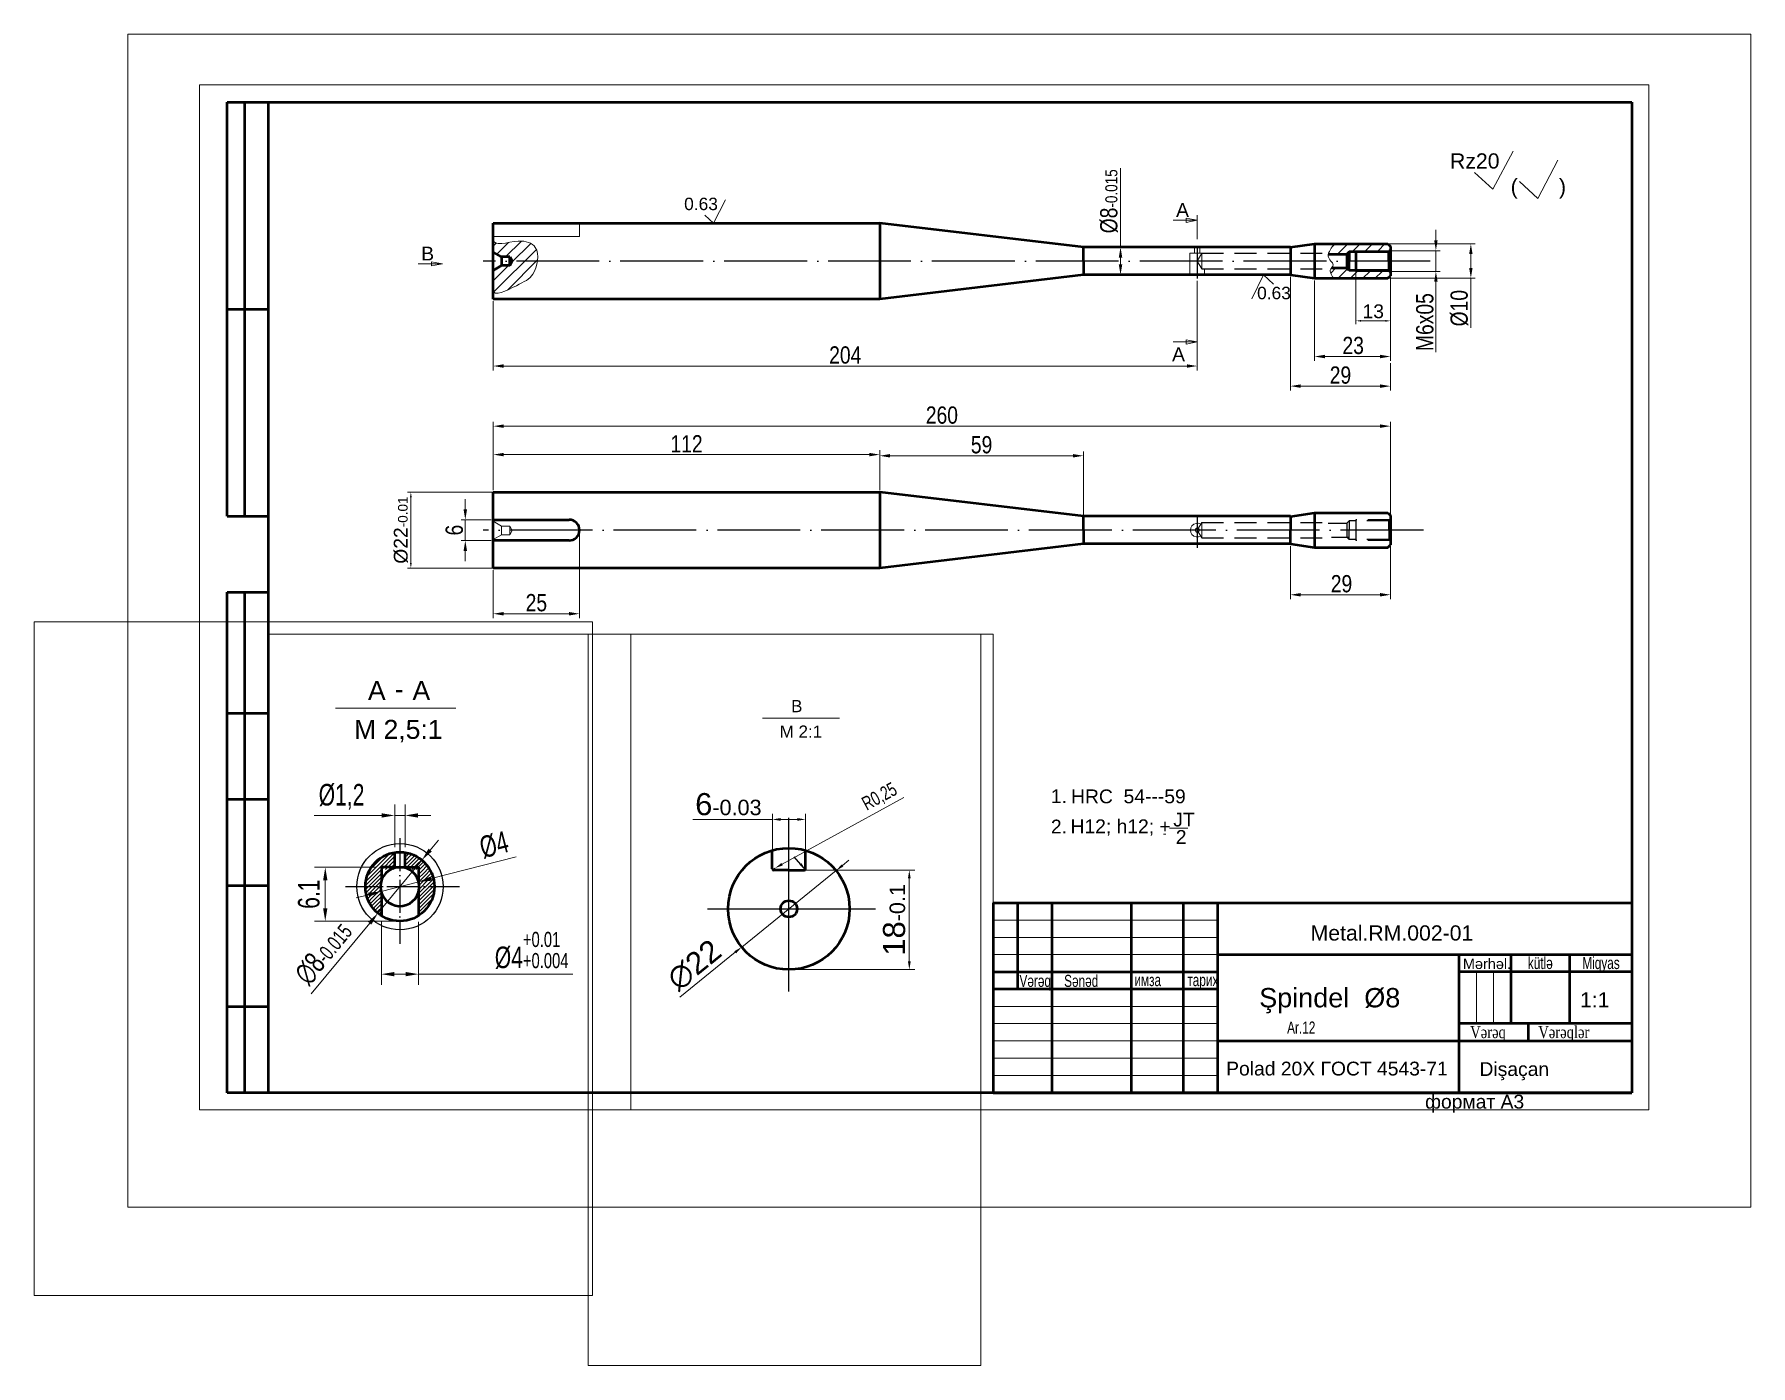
# Paper-space layout 'şpindel d8 Ar.12' of a CAD drawing. Header units: millimetres. Extents: x -55 to 442, y -94 to 292.
# The model-space entities are those that its viewports show. They can reach past a viewport. Long polylines and large blocks are cut down to what shows.
import ezdxf

# ---------------------------------------------------------------- set-up
doc = ezdxf.new("R2010")
doc.units = ezdxf.units.MM
for name, pattern in [('ACAD_ISO04W100', [30, 24, -3, 0, -3]), ('ACAD_ISO05W100', [33, 24, -3, 0, -3, 0, -3]), ('DASHED2', [9.525, 6.35, -3.175])]:
    doc.linetypes.add(name, pattern=pattern)
for name, color, linetype, lineweight in [('контурная', 7, 'Continuous', 50), ('невидимые', 7, 'DASHED2', 25), ('осевые', 1, 'ACAD_ISO04W100', 25), ('размеры', 80, 'ACAD_ISO05W100', 25), ('тонкая', 7, 'Continuous', 20), ('тонкий', 7, 'Continuous', 20)]:
    doc.layers.add(name, color=color, linetype=linetype, lineweight=lineweight)
doc.layers.add('осевая', color=4, linetype='Continuous')
doc.layers.add('построения', color=2, linetype='Continuous', lineweight=25, plot=False)
doc.styles.add('s1v2.5', font='arial.ttf', dxfattribs={"width": 0.7, "height": 2.5})
doc.styles.add('s1v3.5', font='arial.ttf', dxfattribs={"width": 0.7, "height": 3.5})
doc.styles.add('s1v4', font='arial.ttf', dxfattribs={"height": 4})
doc.styles.add('s1v5', font='times.ttf', dxfattribs={"width": 0.8, "height": 5})
doc.styles.add('s2.5v4', font='times.ttf', dxfattribs={"height": 10})
doc.styles.add('s2v2.5', font='arial.ttf', dxfattribs={"width": 0.8, "height": 5})
doc.styles.add('s4v4', font='arial.ttf', dxfattribs={"height": 16})
doc.styles.get("Standard").update_dxf_attribs({"font": 'arial.ttf'})
doc.dimstyles.new('s1v2.5', dxfattribs={"dimtxt": 2.5, "dimasz": 1.5, "dimexe": 1.25, "dimexo": 0.625, "dimtad": 1, "dimtxsty": 's1v2.5', "dimcen": 1, "dimclrd": 256, "dimclre": 256, "dimclrt": 256, "dimadec": 0, "dimazin": 0, "dimtfac": 1, "dimtmove": 0, "dimatfit": 3, "dimfxl": 1, "dimlwd": -1, "dimlwe": -1, "dimarcsym": 0})
doc.dimstyles.new('s1v4', dxfattribs={"dimtxt": 4, "dimasz": 1.5, "dimexe": 1, "dimexo": 0, "dimgap": 0.7, "dimtad": 1, "dimtxsty": 'Standard', "dimcen": 1, "dimadec": 0, "dimazin": 0, "dimtfac": 1, "dimtix": 1, "dimtmove": 0, "dimatfit": 3, "dimfxl": 1, "dimlwd": -1, "dimlwe": 20, "dimarcsym": 0})
doc.dimstyles.new('s2.5v4', dxfattribs={"dimtxt": 10, "dimasz": 8, "dimexe": 5.5, "dimexo": 0.5, "dimgap": 3.5, "dimtad": 1, "dimdec": 0, "dimtxsty": 's2.5v4', "dimcen": 2.5, "dimclrd": 256, "dimclre": 1, "dimclrt": 256, "dimadec": 0, "dimazin": 0, "dimtfac": 1, "dimtdec": 0, "dimtmove": 0, "dimatfit": 3, "dimfxl": 1, "dimlwd": -1, "dimlwe": -1, "dimarcsym": 0})
doc.dimstyles.new('s2v2.5', dxfattribs={"dimtxt": 5, "dimasz": 3, "dimexe": 1.25, "dimexo": 0.625, "dimtad": 1, "dimtxsty": 's2v2.5', "dimcen": 1, "dimclrd": 256, "dimclre": 256, "dimclrt": 256, "dimadec": 0, "dimazin": 0, "dimtfac": 1, "dimtmove": 0, "dimatfit": 3, "dimfxl": 1, "dimlwd": -1, "dimlwe": -1, "dimarcsym": 0})

psp = doc.layouts.new('şpindel d8  Ar.12')

msp = doc.modelspace()

# ---------------------------------------------------------------- texts
at = {"layer": 'контурная', "style": 's1v4'}
for s, height, p in [('1.', 4, (3213.46657, -370.22116)), ('HRC  54---59', 4, (3219.31262, -370.27522)), ('JT', 4, (3248.91435, -377.00117)), ('2.', 4, (3213.46657, -379.02024)), ('H12; h12; +', 4, (3219.14402, -378.95443)), ('2', 4, (3249.64684, -382.0424)), ('Şpindel  %%C8', 5.6, (3273.8287, -429.40057)), ('Polad 20X ГОСТ 4543-71', 4, (3264.25046, -449.13685)), ('Dişaçan', 4, (3337.65244, -449.2812))]:
    msp.add_text(s, height=height, dxfattribs=at).set_placement(p)
at = {"layer": 'тонкая'}
for s, height, style, p in [('Rz20', 4.4, 's1v4', (3329.1142, -186.38631)), ('(       )', 4.4, 's1v4', (3346.69236, -193.79458)), ('0.63', 3.6, 's1v4', (3107.17891, -198.42742)), ('A', 4, 's1v4', (3249.73541, -200.3954)), ('B', 4, 's1v4', (3030.99403, -213.01514)), ('0.63', 3.6, 's1v4', (3273.21197, -224.2447)), ('A', 4, 's1v4', (3248.58036, -242.19393)), ('A', 2.2, 's1v4', (2866.23851, -244.98582)), ('-', 2.2, 's1v4', (2869.3417, -244.81614)), ('A', 2.2, 's1v4', (2871.40053, -244.98582)), ('M 2,5:1', 2.2, 's1v4', (2864.63495, -249.49099)), ('-', 2.2, 's1v4', (3245.92098, -380.04797)), ('Metal.RM.002-01', 4.4, 's1v4', (3288.72094, -410.04676)), ('Mərhəl.', 3, 's1v4', (3332.85314, -418.29877)), ('1:1', 4.4, 's1v4', (3366.77808, -429.43201)), ('формат А3', 4, 's4v4', (3321.9045, -458.72209)), ('B', 2.2, 's1v4', (2992.85251, -550.51456)), ('M 2:1', 2.2, 's1v4', (2990.78305, -555.12565))]:
    msp.add_text(s, height=height, dxfattribs=dict(at, style=style)).set_placement(p)
for s, style, width, p in [('                    kütlə         Miqyas', 's1v3.5', 0.7, (3332.65304, -418.29877)), ('Vərəq    Sənəd', 's1v3.5', 0.7, (3204.35895, -423.48132)), ('имза        тарих', 's1v3.5', 0.7, (3237.65344, -423.24555)), ('Vərəq', 's1v5', 0.8, (3334.96095, -438.31422)), ('Vərəqlər', 's1v5', 0.8, (3354.70095, -438.31422))]:
    msp.add_text(s, height=3.5, dxfattribs=dict(at, style=style, width=width)).set_placement(p)
at = {"layer": 'тонкая', "lineweight": -3, "style": 's1v2.5', "width": 0.7}
msp.add_text('Ar.12', height=3.5, dxfattribs=at).set_placement((3281.9168, -437.00203))

# ---------------------------------------------------------------- blocks, each defined once
blk = doc.blocks.new('*D1598')
at = {"layer": 'Defpoints', "color": 0, "transparency": 16777216}
for p in [(3289.87, -218.18), (3311.87, -217.18), (3289.87, -240.85)]:
    blk.add_point(p, dxfattribs=at)
at = {"layer": 'тонкий', "transparency": 16777216}
for p, q in [((3289.87, -218.81), (3289.87, -242.1)), ((3311.87, -217.81), (3311.87, -242.1)), ((3308.87, -240.85), (3292.87, -240.85))]:
    blk.add_line(p, q, dxfattribs=at)
for points in [[(3292.87, -240.35), (3292.87, -241.35), (3289.87, -240.85)], [(3308.87, -240.35), (3308.87, -241.35), (3311.87, -240.85)]]:
    blk.add_solid(points, dxfattribs=at)
at = {"layer": 'тонкий', "color": 7, "transparency": 16777216, "insert": (3301.05, -237.67), "char_height": 5, "attachment_point": 5, "style": 's2v2.5'}
blk.add_mtext('23', dxfattribs=at)
blk = doc.blocks.new('*D1600')
at = {"layer": 'Defpoints', "color": 0, "transparency": 16777216}
for p in [(3232.47, -209.18), (3233.64, -209.18), (3232.47, -217.18)]:
    blk.add_point(p, dxfattribs=at)
at = {"layer": 'тонкий', "transparency": 16777216}
for p, q in [((3233.64, -209.18), (3233.64, -186.23)), ((3233.1, -209.18), (3234.89, -209.18)), ((3233.64, -214.18), (3233.64, -212.18)), ((3233.1, -217.18), (3234.89, -217.18))]:
    blk.add_line(p, q, dxfattribs=at)
for points in [[(3233.14, -212.18), (3234.14, -212.18), (3233.64, -209.18)], [(3233.14, -214.18), (3234.14, -214.18), (3233.64, -217.18)]]:
    blk.add_solid(points, dxfattribs=at)
at = {"layer": 'тонкий', "color": 7, "transparency": 16777216, "insert": (3230.32, -195.88), "char_height": 5, "attachment_point": 5, "rotation": 90, "style": 's2v2.5'}
blk.add_mtext('%%C8{\\H0.7x;\\S^ -0.015;}', dxfattribs=at)
blk = doc.blocks.new('*D1601')
at = {"layer": 'Defpoints', "color": 0, "transparency": 16777216}
for p in [(3255.87, -218.26), (3051.87, -224.18), (3051.87, -243.6)]:
    blk.add_point(p, dxfattribs=at)
at = {"layer": 'тонкий', "transparency": 16777216}
for p, q in [((3255.87, -218.89), (3255.87, -244.85)), ((3051.87, -224.81), (3051.87, -244.85)), ((3252.87, -243.6), (3054.87, -243.6))]:
    blk.add_line(p, q, dxfattribs=at)
for points in [[(3054.87, -243.1), (3054.87, -244.1), (3051.87, -243.6)], [(3252.87, -243.1), (3252.87, -244.1), (3255.87, -243.6)]]:
    blk.add_solid(points, dxfattribs=at)
at = {"layer": 'тонкий', "color": 7, "transparency": 16777216, "insert": (3153.87, -240.43), "char_height": 5, "attachment_point": 5, "style": 's2v2.5'}
blk.add_mtext('204', dxfattribs=at)
blk = doc.blocks.new('*D1602')
at = {"layer": 'Defpoints', "color": 0, "transparency": 16777216}
for p in [(3282.87, -295.14), (3311.87, -295.14), (3282.87, -309.87)]:
    blk.add_point(p, dxfattribs=at)
at = {"layer": 'тонкий', "transparency": 16777216}
for p, q in [((3282.87, -295.77), (3282.87, -311.12)), ((3311.87, -295.77), (3311.87, -311.12)), ((3308.87, -309.87), (3285.87, -309.87))]:
    blk.add_line(p, q, dxfattribs=at)
for points in [[(3285.87, -309.37), (3285.87, -310.37), (3282.87, -309.87)], [(3308.87, -309.37), (3308.87, -310.37), (3311.87, -309.87)]]:
    blk.add_solid(points, dxfattribs=at)
at = {"layer": 'тонкий', "color": 7, "transparency": 16777216, "insert": (3297.67, -306.7), "char_height": 5, "attachment_point": 5, "style": 's2v2.5'}
blk.add_mtext('29', dxfattribs=at)
blk = doc.blocks.new('*D1603')
at = {"layer": 'Defpoints', "color": 0, "transparency": 16777216}
for p in [(3043.77, -288.14), (3051.87, -288.14), (3051.87, -294.14)]:
    blk.add_point(p, dxfattribs=at)
at = {"layer": 'тонкий', "transparency": 16777216}
for p, q in [((3043.77, -285.14), (3043.77, -282.14)), ((3051.24, -288.14), (3042.52, -288.14)), ((3043.77, -294.14), (3043.77, -288.14)), ((3051.24, -294.14), (3042.52, -294.14)), ((3043.77, -297.14), (3043.77, -300.14))]:
    blk.add_line(p, q, dxfattribs=at)
for points in [[(3043.27, -285.14), (3044.27, -285.14), (3043.77, -288.14)], [(3043.27, -297.14), (3044.27, -297.14), (3043.77, -294.14)]]:
    blk.add_solid(points, dxfattribs=at)
at = {"layer": 'тонкий', "color": 7, "transparency": 16777216, "insert": (3040.59, -291.14), "char_height": 5, "attachment_point": 5, "rotation": 90, "style": 's2v2.5'}
blk.add_mtext('6', dxfattribs=at)
blk = doc.blocks.new('*D1604')
at = {"layer": 'Defpoints', "color": 0, "transparency": 16777216}
for p in [(3076.85, -291.44), (3051.87, -302.14), (3051.87, -315.37)]:
    blk.add_point(p, dxfattribs=at)
at = {"layer": 'тонкий', "transparency": 16777216}
for p, q in [((3076.85, -292.07), (3076.85, -316.62)), ((3051.87, -302.77), (3051.87, -316.62)), ((3073.85, -315.37), (3054.87, -315.37))]:
    blk.add_line(p, q, dxfattribs=at)
for points in [[(3054.87, -314.87), (3054.87, -315.87), (3051.87, -315.37)], [(3073.85, -314.87), (3073.85, -315.87), (3076.85, -315.37)]]:
    blk.add_solid(points, dxfattribs=at)
at = {"layer": 'тонкий', "color": 7, "transparency": 16777216, "insert": (3064.36, -312.19), "char_height": 5, "attachment_point": 5, "style": 's2v2.5'}
blk.add_mtext('25', dxfattribs=at)
blk = doc.blocks.new('*D1605')
at = {"layer": 'Defpoints', "color": 0, "transparency": 16777216}
for p in [(2989.7, -578.87), (2989.92, -578.75)]:
    blk.add_point(p, dxfattribs=at)
at = {"layer": 'тонкая', "transparency": 16777216}
for p, q in [((3013.24, -565.99), (2991.23, -578.03)), ((2989.7, -578.87), (2989.92, -578.75))]:
    blk.add_line(p, q, dxfattribs=at)
blk.add_arc((2989.7, -578.87), 0.25, 270, 28.6913, dxfattribs=at)
blk.add_solid([(2991.11, -577.81), (2991.35, -578.25), (2989.92, -578.75)], dxfattribs=at)
at = {"layer": 'тонкая', "transparency": 16777216, "insert": (3008.93, -565.92), "char_height": 2.5, "attachment_point": 5, "rotation": 28.6913, "style": 's1v2.5'}
blk.add_mtext('R0,25', dxfattribs=at)
blk = doc.blocks.new('*D1606')
at = {"layer": 'Defpoints', "color": 0, "transparency": 16777216}
for p in [(2994.32, -579.12), (3014.26, -579.12), (2992.46, -597.12)]:
    blk.add_point(p, dxfattribs=at)
at = {"layer": 'тонкая', "color": 0, "lineweight": 20, "transparency": 16777216}
for p, q in [((2994.32, -579.12), (3015.26, -579.12)), ((2992.46, -597.12), (3015.26, -597.12))]:
    blk.add_line(p, q, dxfattribs=at)
at = {"layer": 'тонкая', "color": 0, "transparency": 16777216}
blk.add_line((3014.26, -595.62), (3014.26, -580.62), dxfattribs=at)
for points in [[(3014.01, -580.62), (3014.51, -580.62), (3014.26, -579.12)], [(3014.01, -595.62), (3014.51, -595.62), (3014.26, -597.12)]]:
    blk.add_solid(points, dxfattribs=at)
at = {"layer": 'тонкая', "color": 0, "transparency": 16777216, "insert": (3011.52, -588.12), "char_height": 4, "attachment_point": 5, "rotation": 90}
blk.add_mtext('18{\\H0.7x;\\S^ -0.1;}', dxfattribs=at)
blk = doc.blocks.new('*D1607')
at = {"layer": 'Defpoints', "color": 0, "transparency": 16777216}
for p in [(2989.45, -569.93), (2989.45, -575.54), (2995.45, -575.54)]:
    blk.add_point(p, dxfattribs=at)
at = {"layer": 'тонкая', "color": 0, "lineweight": 20, "transparency": 16777216}
for p, q in [((2989.45, -575.54), (2989.45, -568.93)), ((2995.45, -575.54), (2995.45, -568.93))]:
    blk.add_line(p, q, dxfattribs=at)
at = {"layer": 'тонкая', "color": 0, "transparency": 16777216}
for p, q in [((2989.45, -569.93), (2975.03, -569.93)), ((2993.95, -569.93), (2990.95, -569.93))]:
    blk.add_line(p, q, dxfattribs=at)
for points in [[(2990.95, -569.68), (2990.95, -570.18), (2989.45, -569.93)], [(2993.95, -569.68), (2993.95, -570.18), (2995.45, -569.93)]]:
    blk.add_solid(points, dxfattribs=at)
at = {"layer": 'тонкая', "color": 0, "transparency": 16777216, "insert": (2981.49, -567.19), "char_height": 4, "attachment_point": 5}
blk.add_mtext('6{\\H0.7x;\\S^ -0.03;}', dxfattribs=at)
blk = doc.blocks.new('*D1608')
at = {"layer": 'Defpoints', "color": 0, "transparency": 16777216}
for p in [(3001, -579.2), (2983.9, -593.04)]:
    blk.add_point(p, dxfattribs=at)
at = {"layer": 'тонкая', "color": 0, "transparency": 16777216}
for p, q in [((3002.16, -578.25), (3003.33, -577.31)), ((3001, -579.2), (2983.9, -593.04)), ((2972.67, -602.12), (2982.73, -593.98))]:
    blk.add_line(p, q, dxfattribs=at)
for points in [[(3002.01, -578.06), (3002.32, -578.45), (3001, -579.2)], [(2982.57, -593.79), (2982.89, -594.18), (2983.9, -593.04)]]:
    blk.add_solid(points, dxfattribs=at)
at = {"layer": 'тонкая', "color": 0, "transparency": 16777216, "insert": (2975.32, -596.31), "char_height": 4, "attachment_point": 5, "rotation": 38.985}
blk.add_mtext('∅22', dxfattribs=at)
blk = doc.blocks.new('*D1599')
at = {"layer": 'Defpoints', "color": 0, "transparency": 16777216}
for p in [(2867.79, -270.08), (2872.09, -270.08), (2867.79, -276.76)]:
    blk.add_point(p, dxfattribs=at)
at = {"layer": 'тонкая', "transparency": 16777216}
for p, q in [((2867.79, -270.71), (2867.79, -278.01)), ((2872.09, -270.71), (2872.09, -278.01)), ((2869.29, -276.76), (2870.59, -276.76)), ((2872.09, -276.76), (2889.97, -276.76))]:
    blk.add_line(p, q, dxfattribs=at)
for points in [[(2869.29, -276.51), (2869.29, -277.01), (2867.79, -276.76)], [(2870.59, -276.51), (2870.59, -277.01), (2872.09, -276.76)]]:
    blk.add_solid(points, dxfattribs=at)
at = {"layer": 'тонкая', "lineweight": -3, "transparency": 16777216, "insert": (2885.21, -274.01), "char_height": 2.5, "attachment_point": 5, "style": 's1v2.5'}
blk.add_mtext('%%C4{\\H0.7x;\\S+0.01^ +0.004;}', dxfattribs=at)
blk = doc.blocks.new('*D1609')
at = {"layer": 'Defpoints', "color": 0, "transparency": 16777216}
for p in [(2869.34, -258.37), (2869.34, -262.66), (2870.54, -262.66)]:
    blk.add_point(p, dxfattribs=at)
at = {"layer": 'тонкая', "transparency": 16777216}
for p, q in [((2867.84, -258.37), (2860.02, -258.37)), ((2869.34, -262.04), (2869.34, -257.12)), ((2870.54, -258.37), (2869.34, -258.37)), ((2870.54, -262.04), (2870.54, -257.12)), ((2872.04, -258.37), (2873.54, -258.37))]:
    blk.add_line(p, q, dxfattribs=at)
for points in [[(2867.84, -258.12), (2867.84, -258.62), (2869.34, -258.37)], [(2872.04, -258.12), (2872.04, -258.62), (2870.54, -258.37)]]:
    blk.add_solid(points, dxfattribs=at)
at = {"layer": 'тонкая', "lineweight": -3, "transparency": 16777216, "insert": (2863.18, -256.2), "char_height": 2.5, "attachment_point": 5, "style": 's1v2.5'}
blk.add_mtext('%%C1,2', dxfattribs=at)
blk = doc.blocks.new('*D1610')
at = {"layer": 'Defpoints', "color": 0, "transparency": 16777216}
for p in [(2861.29, -264.37), (2867.79, -264.37), (2869.94, -270.62)]:
    blk.add_point(p, dxfattribs=at)
at = {"layer": 'тонкая', "transparency": 16777216}
for p, q in [((2867.17, -264.37), (2860.04, -264.37)), ((2861.29, -269.12), (2861.29, -265.87)), ((2869.32, -270.62), (2860.04, -270.62))]:
    blk.add_line(p, q, dxfattribs=at)
for points in [[(2861.04, -265.87), (2861.54, -265.87), (2861.29, -264.37)], [(2861.04, -269.12), (2861.54, -269.12), (2861.29, -270.62)]]:
    blk.add_solid(points, dxfattribs=at)
at = {"layer": 'тонкая', "lineweight": -3, "transparency": 16777216, "insert": (2859.39, -267.49), "char_height": 2.5, "attachment_point": 5, "rotation": 90, "style": 's1v2.5'}
blk.add_mtext('6.1', dxfattribs=at)
blk = doc.blocks.new('*D1611')
at = {"layer": 'Defpoints', "color": 0, "transparency": 16777216}
for p in [(2872.49, -263.54), (2867.39, -269.7)]:
    blk.add_point(p, dxfattribs=at)
at = {"layer": 'тонкая', "transparency": 16777216}
for p, q in [((2873.45, -262.38), (2874.4, -261.22)), ((2872.49, -263.54), (2867.39, -269.7)), ((2859.65, -279.06), (2866.44, -270.86))]:
    blk.add_line(p, q, dxfattribs=at)
for points in [[(2873.26, -262.22), (2873.64, -262.54), (2872.49, -263.54)], [(2866.25, -270.7), (2866.63, -271.02), (2867.39, -269.7)]]:
    blk.add_solid(points, dxfattribs=at)
at = {"layer": 'тонкая', "lineweight": -3, "transparency": 16777216, "insert": (2861.05, -274.28), "char_height": 2.5, "attachment_point": 5, "rotation": 50.4034, "style": 's1v2.5'}
blk.add_mtext('∅8{\\H0.7x;\\S^ -0.015;}', dxfattribs=at)
blk = doc.blocks.new('*D1612')
at = {"layer": 'Defpoints', "color": 0, "transparency": 16777216}
for p in [(2872.12, -266.06), (2867.76, -267.18)]:
    blk.add_point(p, dxfattribs=at)
at = {"layer": 'тонкая', "transparency": 16777216}
for p, q in [((2883.43, -263.15), (2873.58, -265.68)), ((2867.76, -267.18), (2872.12, -266.06)), ((2866.31, -267.55), (2864.86, -267.93))]:
    blk.add_line(p, q, dxfattribs=at)
for points in [[(2873.51, -265.44), (2873.64, -265.93), (2872.12, -266.06)], [(2866.25, -267.31), (2866.37, -267.8), (2867.76, -267.18)]]:
    blk.add_solid(points, dxfattribs=at)
at = {"layer": 'тонкая', "lineweight": -3, "transparency": 16777216, "insert": (2880.86, -261.78), "char_height": 2.5, "attachment_point": 5, "rotation": 14.4271, "style": 's1v2.5'}
blk.add_mtext('%%C4', dxfattribs=at)
blk = doc.blocks.new('*D1613')
at = {"layer": 'Defpoints', "color": 0, "transparency": 16777216}
for p in [(3311.37, -210.18), (3311.37, -216.18), (3325.02, -216.18)]:
    blk.add_point(p, dxfattribs=at)
at = {"layer": 'тонкий', "transparency": 16777216}
for p, q in [((3325.02, -207.18), (3325.02, -204.18)), ((3312, -210.18), (3326.27, -210.18)), ((3325.02, -210.18), (3325.02, -216.18)), ((3312, -216.18), (3326.27, -216.18)), ((3325.02, -219.18), (3325.02, -239.57))]:
    blk.add_line(p, q, dxfattribs=at)
for points in [[(3324.52, -207.18), (3325.52, -207.18), (3325.02, -210.18)], [(3324.52, -219.18), (3325.52, -219.18), (3325.02, -216.18)]]:
    blk.add_solid(points, dxfattribs=at)
at = {"layer": 'тонкий', "color": 7, "transparency": 16777216, "insert": (3321.84, -230.87), "char_height": 5, "attachment_point": 5, "rotation": 90, "style": 's2v2.5'}
blk.add_mtext('M6x05', dxfattribs=at)
blk = doc.blocks.new('*D1614')
at = {"layer": 'Defpoints', "color": 0, "transparency": 16777216}
for p in [(3309.86, -208.18), (3309.86, -218.18), (3335.16, -218.18)]:
    blk.add_point(p, dxfattribs=at)
at = {"layer": 'тонкий', "transparency": 16777216}
for p, q in [((3310.49, -208.18), (3336.41, -208.18)), ((3335.16, -211.18), (3335.16, -215.18)), ((3310.49, -218.18), (3336.41, -218.18)), ((3335.16, -218.18), (3335.16, -232.5))]:
    blk.add_line(p, q, dxfattribs=at)
for points in [[(3334.66, -211.18), (3335.66, -211.18), (3335.16, -208.18)], [(3334.66, -215.18), (3335.66, -215.18), (3335.16, -218.18)]]:
    blk.add_solid(points, dxfattribs=at)
at = {"layer": 'тонкий', "color": 7, "transparency": 16777216, "insert": (3331.84, -226.84), "char_height": 5, "attachment_point": 5, "rotation": 90, "style": 's2v2.5'}
blk.add_mtext('%%C10', dxfattribs=at)
blk = doc.blocks.new('*D1615')
at = {"layer": 'Defpoints', "color": 0, "transparency": 16777216}
for p in [(3301.87, -216.18), (3311.87, -225.12), (3311.87, -230.51)]:
    blk.add_point(p, dxfattribs=at)
at = {"layer": 'тонкая', "color": 0, "lineweight": 20, "transparency": 16777216}
for p, q in [((3301.87, -216.18), (3301.87, -231.51)), ((3311.87, -225.12), (3311.87, -231.51))]:
    blk.add_line(p, q, dxfattribs=at)
at = {"layer": 'тонкая', "color": 0, "transparency": 16777216}
blk.add_line((3303.37, -230.51), (3310.37, -230.51), dxfattribs=at)
for points in [[(3303.37, -230.26), (3303.37, -230.76), (3301.87, -230.51)], [(3310.37, -230.26), (3310.37, -230.76), (3311.87, -230.51)]]:
    blk.add_solid(points, dxfattribs=at)
at = {"layer": 'тонкая', "color": 0, "transparency": 16777216, "insert": (3306.87, -227.77), "char_height": 4, "attachment_point": 5}
blk.add_mtext('13', dxfattribs=at)
blk = doc.blocks.new('*D1616')
at = {"layer": 'Defpoints', "color": 0, "transparency": 16777216}
for p in [(3051.87, -269.26), (3051.87, -280.14), (3163.87, -280.14)]:
    blk.add_point(p, dxfattribs=at)
at = {"layer": 'тонкий', "transparency": 16777216}
for p, q in [((3051.87, -279.52), (3051.87, -268.01)), ((3163.87, -279.52), (3163.87, -268.01)), ((3160.87, -269.26), (3054.87, -269.26))]:
    blk.add_line(p, q, dxfattribs=at)
for points in [[(3054.87, -268.76), (3054.87, -269.76), (3051.87, -269.26)], [(3160.87, -268.76), (3160.87, -269.76), (3163.87, -269.26)]]:
    blk.add_solid(points, dxfattribs=at)
at = {"layer": 'тонкий', "color": 7, "transparency": 16777216, "insert": (3107.87, -266.13), "char_height": 5, "attachment_point": 5, "style": 's2v2.5'}
blk.add_mtext('112', dxfattribs=at)
blk = doc.blocks.new('*D1617')
at = {"layer": 'Defpoints', "color": 0, "transparency": 16777216}
for p in [(3163.87, -269.6), (3163.87, -273.7), (3222.87, -289.14)]:
    blk.add_point(p, dxfattribs=at)
at = {"layer": 'тонкий', "transparency": 16777216}
for p, q in [((3163.87, -273.08), (3163.87, -268.35)), ((3222.87, -288.52), (3222.87, -268.35)), ((3219.87, -269.6), (3166.87, -269.6))]:
    blk.add_line(p, q, dxfattribs=at)
for points in [[(3166.87, -269.1), (3166.87, -270.1), (3163.87, -269.6)], [(3219.87, -269.1), (3219.87, -270.1), (3222.87, -269.6)]]:
    blk.add_solid(points, dxfattribs=at)
at = {"layer": 'тонкий', "color": 7, "transparency": 16777216, "insert": (3193.37, -266.43), "char_height": 5, "attachment_point": 5, "style": 's2v2.5'}
blk.add_mtext('59', dxfattribs=at)
blk = doc.blocks.new('*D1618')
at = {"layer": 'Defpoints', "color": 0, "transparency": 16777216}
for p in [(3051.87, -261.02), (3051.87, -269.26), (3311.87, -287.94)]:
    blk.add_point(p, dxfattribs=at)
at = {"layer": 'тонкий', "transparency": 16777216}
for p, q in [((3051.87, -268.64), (3051.87, -259.77)), ((3311.87, -287.32), (3311.87, -259.77)), ((3308.87, -261.02), (3054.87, -261.02))]:
    blk.add_line(p, q, dxfattribs=at)
for points in [[(3054.87, -260.52), (3054.87, -261.52), (3051.87, -261.02)], [(3308.87, -260.52), (3308.87, -261.52), (3311.87, -261.02)]]:
    blk.add_solid(points, dxfattribs=at)
at = {"layer": 'тонкий', "color": 7, "transparency": 16777216, "insert": (3181.87, -257.84), "char_height": 5, "attachment_point": 5, "style": 's2v2.5'}
blk.add_mtext('260', dxfattribs=at)
blk = doc.blocks.new('*D1619')
at = {"layer": 'Defpoints', "color": 0, "transparency": 16777216}
for p in [(3027.99, -280.14), (3051.87, -280.14), (3051.87, -302.14)]:
    blk.add_point(p, dxfattribs=at)
at = {"layer": 'тонкая', "color": 0, "lineweight": 20, "transparency": 16777216}
for p, q in [((3051.87, -280.14), (3026.99, -280.14)), ((3051.87, -302.14), (3026.99, -302.14))]:
    blk.add_line(p, q, dxfattribs=at)
at = {"layer": 'тонкая', "color": 0, "transparency": 16777216}
blk.add_line((3027.99, -300.64), (3027.99, -281.64), dxfattribs=at)
for points in [[(3027.74, -281.64), (3028.24, -281.64), (3027.99, -280.14)], [(3027.74, -300.64), (3028.24, -300.64), (3027.99, -302.14)]]:
    blk.add_solid(points, dxfattribs=at)
at = {"layer": 'тонкая', "color": 0, "transparency": 16777216, "insert": (3025.13, -291.14), "char_height": 4, "attachment_point": 5, "rotation": 90}
blk.add_mtext('{\\fArial|b0|i0|c238|p34;%%C}22{\\H0.7x;\\S^ -0.01;}', dxfattribs=at)
blk = doc.blocks.new('*D1621')
at = {"layer": 'Defpoints', "color": 0, "transparency": 16777216}
for p in [(3282.87, -217.18), (3311.87, -242.1), (3282.87, -249.42)]:
    blk.add_point(p, dxfattribs=at)
at = {"layer": 'тонкий', "transparency": 16777216}
for p, q in [((3282.87, -217.8), (3282.87, -250.67)), ((3311.87, -242.73), (3311.87, -250.67)), ((3308.87, -249.42), (3285.87, -249.42))]:
    blk.add_line(p, q, dxfattribs=at)
for points in [[(3285.87, -248.92), (3285.87, -249.92), (3282.87, -249.42)], [(3308.87, -248.92), (3308.87, -249.92), (3311.87, -249.42)]]:
    blk.add_solid(points, dxfattribs=at)
at = {"layer": 'тонкий', "color": 7, "transparency": 16777216, "insert": (3297.37, -246.25), "char_height": 5, "attachment_point": 5, "style": 's2v2.5'}
blk.add_mtext('29', dxfattribs=at)

# ---------------------------------------------------------------- dimensions: what is measured, and where the dimension line sits
at = {"layer": 'тонкая'}
dim = msp.add_linear_dim(base=(3311.86931, -230.50985), p1=(3301.86931, -216.18314), p2=(3311.86931, -225.12056), text='13', dimstyle='s1v4', dxfattribs=at)
dim.commit()
dim.dimension.update_dxf_attribs({"geometry": '*D1615', "text_midpoint": (3306.86931, -227.76619)})
at = {"layer": 'тонкая', "lineweight": -3}
dim = msp.add_linear_dim(base=(2869.34329, -258.3711), p1=(2870.54329, -262.6639), p2=(2869.34329, -262.6639), text='%%C<>', dimstyle='s1v2.5', dxfattribs=at)
dim.commit()
dim.dimension.update_dxf_attribs({"geometry": '*D1609', "text_midpoint": (2863.18222, -256.20278)})
dim = msp.add_diameter_dim_2p(p1=(2867.76424, -267.17923), p2=(2872.12234, -266.05806), text='%%C4', dimstyle='s1v2.5', dxfattribs=at)
dim.commit()
dim.dimension.update_dxf_attribs({"geometry": '*D1612', "text_midpoint": (2881.34941, -263.6843), "dimtype": 163})
dim = msp.add_diameter_dim_2p(p1=(2872.4928, -263.53644), p2=(2867.39378, -269.70085), text='<>{\\H0.7x;\\S^ -0.015;}', dimstyle='s1v2.5', dxfattribs=at)
dim.commit()
dim.dimension.update_dxf_attribs({"geometry": '*D1611', "text_midpoint": (2861.04925, -274.27809)})
dim = msp.add_linear_dim(base=(2861.28723, -264.36864), p1=(2869.94329, -270.61864), p2=(2867.79329, -264.36864), angle=90, text='6.1', dimstyle='s1v2.5', dxfattribs=at)
dim.commit()
dim.dimension.update_dxf_attribs({"geometry": '*D1610', "text_midpoint": (2859.3858, -267.49364)})
dim = msp.add_linear_dim(base=(2867.79329, -276.76309), p1=(2872.09329, -270.08275), p2=(2867.79329, -270.08275), text='%%C4{\\H0.7x;\\S+0.01^ +0.004;}', dimstyle='s1v2.5', dxfattribs=at)
dim.commit()
dim.dimension.update_dxf_attribs({"geometry": '*D1599', "text_midpoint": (2885.21495, -276.76309), "dimtype": 160})
at = {"layer": 'тонкая'}
for base, p1, p2, text, picture, middle in [((3027.98838, -280.14325), (3051.86931, -302.14325), (3051.86931, -280.14325), '{\\fArial|b0|i0|c238|p34;%%C}<>{\\H0.7x;\\S^ -0.01;}', '*D1619', (3025.13422, -291.14325)), ((3014.26171, -579.11819), (2992.45856, -597.11819), (2994.32361, -579.11819), '<>{\\H0.7x;\\S^ -0.1;}', '*D1606', (3011.51942, -588.11819))]:
    dim = msp.add_linear_dim(base=base, p1=p1, p2=p2, angle=90, text=text, dimstyle='s1v4', dxfattribs=at)
    dim.commit()
    dim.dimension.update_dxf_attribs({"geometry": picture, "text_midpoint": middle})
dim = msp.add_radius_dim(center=(2989.69612, -578.86819), mpoint=(2989.91542, -578.74817), dimstyle='s1v2.5', dxfattribs=at)
dim.commit()
dim.dimension.update_dxf_attribs({"geometry": '*D1605', "text_midpoint": (3009.95294, -567.78192), "dimtype": 164})
dim = msp.add_linear_dim(base=(2989.44612, -569.93426), p1=(2995.44612, -575.53519), p2=(2989.44612, -575.53519), text='<>{\\H0.7x;\\S^ -0.03;}', dimstyle='s1v4', dxfattribs=at)
dim.commit()
dim.dimension.update_dxf_attribs({"geometry": '*D1607', "text_midpoint": (2981.49032, -569.93426), "dimtype": 160})
dim = msp.add_diameter_dim_2p(p1=(3000.99654, -579.19791), p2=(2983.8957, -593.03848), dimstyle='s1v4', dxfattribs=at)
dim.commit()
dim.dimension.update_dxf_attribs({"geometry": '*D1608', "text_midpoint": (2975.32159, -596.3061)})
at = {"layer": 'тонкий'}
for base, p1, p2, text, picture, middle in [((3233.63701, -209.18314), (3232.47195, -217.18314), (3232.47195, -209.18314), '%%C<>{\\H0.7x;\\S^ -0.015;}', '*D1600', (3233.63701, -195.87756)), ((3325.02003, -216.18314), (3311.37259, -210.18314), (3311.37259, -216.18314), 'M<>x05', '*D1613', (3325.02003, -230.87499)), ((3335.15775, -218.18314), (3309.86195, -208.18314), (3309.86195, -218.18314), '%%C<>', '*D1614', (3335.15775, -226.84225))]:
    dim = msp.add_linear_dim(base=base, p1=p1, p2=p2, angle=90, text=text, dimstyle='s2v2.5', override={"dimtxt": 4, "dimclrt": 7}, dxfattribs=at)
    dim.commit()
    dim.dimension.update_dxf_attribs({"geometry": picture, "text_midpoint": middle, "dimtype": 160})
for base, p1, p2, override, picture, middle in [((3051.86931, -243.60426), (3255.86931, -218.26252), (3051.86931, -224.18314), {"dimtxt": 4, "dimclrt": 7}, '*D1601', (3153.86931, -240.4264)), ((3282.86931, -249.42434), (3311.86931, -242.10402), (3282.86931, -217.17707), {"dimtxt": 4, "dimclrt": 7}, '*D1621', (3297.36931, -246.24648)), ((3051.86931, -261.02), (3311.86931, -287.94325), (3051.86931, -269.26489), {"dimtxt": 4, "dimclrt": 7}, '*D1618', (3181.86931, -257.84214)), ((3051.86931, -269.26489), (3163.86931, -280.14325), (3051.86931, -280.14325), {"dimtxt": 4, "dimclrt": 7}, '*D1616', (3107.86931, -266.12966)), ((3163.86931, -269.60346), (3222.86931, -289.14325), (3163.86931, -273.70407), {"dimtxt": 4, "dimclrt": 7}, '*D1617', (3193.36931, -266.42559)), ((3051.86931, -315.3697), (3076.85452, -291.44078), (3051.86931, -302.14325), {"dimtxt": 4, "dimdec": 0, "dimclrt": 7}, '*D1604', (3064.36191, -312.19183))]:
    dim = msp.add_linear_dim(base=base, p1=p1, p2=p2, dimstyle='s2v2.5', override=override, dxfattribs=at)
    dim.commit()
    dim.dimension.update_dxf_attribs({"geometry": picture, "text_midpoint": middle})
dim = msp.add_linear_dim(base=(3289.87287, -240.85402), p1=(3311.86931, -217.18314), p2=(3289.87287, -218.18314), text='23', dimstyle='s2v2.5', override={"dimtxt": 4, "dimclrt": 7}, dxfattribs=at)
dim.commit()
dim.dimension.update_dxf_attribs({"geometry": '*D1598', "text_midpoint": (3301.04597, -240.85402), "dimtype": 160})
dim = msp.add_linear_dim(base=(3043.76913, -288.14325), p1=(3051.86931, -294.14325), p2=(3051.86931, -288.14325), angle=90, dimstyle='s2v2.5', override={"dimtxt": 4, "dimclrt": 7}, dxfattribs=at)
dim.commit()
dim.dimension.update_dxf_attribs({"geometry": '*D1603', "text_midpoint": (3040.59127, -291.14325)})
dim = msp.add_linear_dim(base=(3282.86931, -309.8743), p1=(3311.86931, -295.14325), p2=(3282.86931, -295.14325), dimstyle='s2v2.5', override={"dimtxt": 4, "dimclrt": 7}, dxfattribs=at)
dim.commit()
dim.dimension.update_dxf_attribs({"geometry": '*D1602', "text_midpoint": (3297.67077, -309.8743), "dimtype": 160})

# ---------------------------------------------------------------- hatches: boundary and pattern name
at = {"layer": 'тонкая'}
h = msp.add_hatch(dxfattribs=at)
h.set_pattern_fill('ANSI31', color=256, scale=0.75, style=0)
h.set_pattern_definition([(45, (-82.0536, 631.0074), (-1.683798, 1.683798), [])])
edge = h.paths.add_edge_path()
edge.add_spline(control_points=[(3064.69332, -213.18314), (3064.87988, -211.72083), (3064.51073, -208.32294), (3058.92691, -206.4824), (3051.86931, -209.22728), (3051.86931, -206.80139)], knot_values=[16.441697151, 16.441697151, 16.441697151, 16.441697151, 20.422090215, 25.668287169, 32.945975676, 32.945975676, 32.945975676, 32.945975676], degree=3, periodic=0)
edge.add_line((3051.86931, -206.80139), (3051.86931, -210.60178))
edge.add_line((3051.86931, -210.60178), (3054.28931, -211.99897))
edge.add_line((3054.28931, -211.99897), (3056.66762, -211.99897))
edge.add_line((3056.66762, -211.99897), (3057.35131, -213.18314))
edge.add_line((3057.35131, -213.18314), (3064.69332, -213.18314))
edge = h.paths.add_edge_path()
edge.add_spline(control_points=[(3051.86931, -221.50383), (3051.86931, -223.7672), (3059.26152, -219.87999), (3063.26984, -218.10608), (3064.51658, -214.56844), (3064.69332, -213.18314)], knot_values=[0, 0, 0, 0, 6.790111075, 12.670944028, 16.441697151, 16.441697151, 16.441697151, 16.441697151], degree=3, periodic=0)
edge.add_line((3064.69332, -213.18314), (3057.35131, -213.18314))
edge.add_line((3057.35131, -213.18314), (3057.38931, -213.24897))
edge.add_line((3057.38931, -213.24897), (3056.66762, -214.49897))
edge.add_line((3056.66762, -214.49897), (3054.28931, -214.49897))
edge.add_line((3054.28931, -214.49897), (3051.86931, -215.89615))
edge.add_line((3051.86931, -215.89615), (3051.86931, -221.50383))
h = msp.add_hatch(dxfattribs=at)
h.set_pattern_fill('ANSI31', color=256, scale=0.8, style=0)
h.set_pattern_definition([(45, (-82.0536, 631.0074), (-1.7960512, 1.7960512), [])])
edge = h.paths.add_edge_path()
edge.add_line((3311.86931, -208.93314), (3311.11931, -208.18314))
edge.add_line((3311.11931, -208.18314), (3295.55355, -208.18314))
edge.add_spline(control_points=[(3295.55355, -208.18314), (3295.26386, -208.52588), (3294.3861, -210.02806), (3293.92533, -210.81622), (3293.83308, -211.18314)], knot_values=[0.855885692, 0.855885692, 0.855885692, 0.855885692, 2.133664389, 3.484408602, 3.484408602, 3.484408602, 3.484408602], degree=3, periodic=0)
edge.add_line((3293.83308, -211.18314), (3299.17674, -211.18314))
edge.add_line((3299.17674, -211.18314), (3299.87674, -210.48314))
edge.add_line((3299.87674, -210.48314), (3301.86931, -210.48314))
edge.add_line((3301.86931, -210.48314), (3301.86931, -210.18314))
edge.add_line((3301.86931, -210.18314), (3311.66931, -210.18314))
edge.add_line((3311.66931, -210.18314), (3311.86931, -209.98314))
edge.add_line((3311.86931, -209.98314), (3311.86931, -208.93314))
edge = h.paths.add_edge_path()
edge.add_line((3311.86931, -216.38314), (3311.66931, -216.18314))
edge.add_line((3311.66931, -216.18314), (3301.86931, -216.18314))
edge.add_line((3301.86931, -216.18314), (3301.86931, -215.88314))
edge.add_line((3301.86931, -215.88314), (3299.87674, -215.88314))
edge.add_line((3299.87674, -215.88314), (3299.17674, -215.18314))
edge.add_line((3299.17674, -215.18314), (3294.7423, -215.18314))
edge.add_spline(control_points=[(3294.7423, -215.18314), (3294.67754, -215.266), (3294.61497, -215.34929), (3294.56043, -215.43314)], knot_values=[8.14939885, 8.14939885, 8.14939885, 8.14939885, 8.436337032, 8.436337032, 8.436337032, 8.436337032], degree=3, periodic=0)
edge.add_spline(control_points=[(3294.56043, -215.43314), (3294.48421, -215.55032), (3294.23659, -216.03424), (3294.78469, -217.02526), (3295.18574, -218.18314), (3295.7032, -218.18314)], knot_values=[8.436337032, 8.436337032, 8.436337032, 8.436337032, 8.837290053, 10.076605909, 11.62897256, 11.62897256, 11.62897256, 11.62897256], degree=3, periodic=0)
edge.add_line((3295.7032, -218.18314), (3311.11931, -218.18314))
edge.add_line((3311.11931, -218.18314), (3311.86931, -217.43314))
edge.add_line((3311.86931, -217.43314), (3311.86931, -216.38314))
at = {"layer": 'тонкий'}
h = msp.add_hatch(dxfattribs=at)
h.set_pattern_fill('ANSI31', color=256, scale=2.5, style=0)
h.set_pattern_definition([(45, (2950.1827, 58.153), (-0.22097087, 0.22097087), [])])
edge = h.paths.add_edge_path()
edge.add_arc((2869.94329, -266.61864), 2.25, 342.85379, 360)
edge.add_line((2872.19329, -266.61864), (2873.94329, -266.61864))
edge.add_arc((2869.94329, -266.61864), 4, -57.4863854, 0, ccw=False)
edge.add_line((2872.09329, -269.9917), (2872.09329, -267.28197))
edge = h.paths.add_edge_path()
edge.add_arc((2869.94329, -266.61864), 2.25, 0, 17.14621)
edge.add_line((2872.09329, -265.95532), (2872.09329, -264.61864))
edge.add_line((2872.09329, -264.61864), (2870.69329, -264.61864))
edge.add_line((2870.69329, -264.61864), (2870.69329, -262.68959))
edge.add_arc((2869.94329, -266.61864), 4, 0, 79.1930771, ccw=False)
edge.add_line((2873.94329, -266.61864), (2872.19329, -266.61864))
edge = h.paths.add_edge_path()
edge.add_arc((2869.94329, -266.61864), 2.25, 162.85379, 180)
edge.add_line((2867.69329, -266.61864), (2865.94329, -266.61864))
edge.add_arc((2869.94329, -266.61864), 4, 100.8069229, 180, ccw=False)
edge.add_line((2869.19329, -262.68959), (2869.19329, -264.61864))
edge.add_line((2869.19329, -264.61864), (2867.79329, -264.61864))
edge.add_line((2867.79329, -264.61864), (2867.79329, -265.95532))
edge = h.paths.add_edge_path()
edge.add_arc((2869.94329, -266.61864), 2.25, 180, 197.14621)
edge.add_line((2867.79329, -267.28197), (2867.79329, -269.9917))
edge.add_arc((2869.94329, -266.61864), 4, 180, 237.4863854, ccw=False)
edge.add_line((2865.94329, -266.61864), (2867.69329, -266.61864))

# ---------------------------------------------------------------- linework, layer by layer
at = {"layer": 'контурная'}
for p, q in [((2974.76095, -284.12443), (2974.76095, -167.12443)), ((2974.76095, -167.12443), (2986.76095, -167.12443)), ((2979.76095, -167.12443), (2979.76095, -287.12443)), ((2986.76095, -454.12443), (2986.76095, -167.12443)), ((2986.76095, -167.12443), (3381.76095, -167.12443)), ((3381.76095, -167.12443), (3381.76095, -454.12443)), ((3051.86931, -224.18314), (3051.86931, -202.18314)), ((3051.86931, -202.18314), (3163.86931, -202.18314)), ((3163.86931, -202.18314), (3163.86931, -224.18314)), ((3222.86931, -209.18314), (3163.86931, -202.18314)), ((3282.86931, -209.18922), (3289.87287, -208.18314)), ((3289.87287, -208.18314), (3311.11931, -208.18314)), ((3289.87287, -208.18314), (3289.87287, -218.18314)), ((3311.11931, -208.18314), (3311.86931, -208.93314)), ((3054.28931, -211.99897), (3051.86931, -210.60178)), ((3282.91159, -209.18314), (3222.86931, -209.18314)), ((3222.86931, -213.18314), (3222.86931, -209.18314)), ((3282.86931, -209.18314), (3282.86931, -217.18314)), ((3299.87674, -210.48314), (3299.17674, -211.18314)), ((3311.36931, -210.48314), (3299.86931, -210.48314)), ((3299.87674, -210.48314), (3299.87674, -213.18314)), ((3301.86931, -210.18314), (3301.86931, -216.18314)), ((3311.36931, -210.48314), (3311.86931, -209.98314)), ((3311.36931, -213.18314), (3311.36931, -210.48314)), ((3311.86931, -208.93314), (3311.86931, -217.43314)), ((3056.66762, -211.99897), (3054.28931, -211.99897)), ((3054.28931, -211.99897), (3054.28931, -214.49897)), ((3056.66762, -213.24897), (3056.66762, -211.99897)), ((3056.66762, -211.99897), (3057.38931, -213.24897)), ((3293.83308, -211.18314), (3299.17674, -211.18314)), ((3299.17674, -211.18314), (3299.17674, -215.18314)), ((3054.28931, -214.49897), (3051.86931, -215.89615)), ((3056.66762, -214.49897), (3054.28931, -214.49897)), ((3056.66762, -214.49897), (3056.66762, -213.24897)), ((3056.66762, -214.49897), (3057.38931, -213.24897)), ((3222.86931, -213.18314), (3222.86931, -217.18314)), ((3299.87674, -215.88314), (3299.87674, -213.18314)), ((3311.36931, -213.18314), (3311.36931, -215.88314)), ((3294.7423, -215.18314), (3299.86931, -215.18314)), ((3299.87674, -215.88314), (3299.17674, -215.18314)), ((3311.36931, -215.88314), (3299.86931, -215.88314)), ((3311.36931, -215.88314), (3311.86931, -216.38314)), ((3222.86931, -217.18314), (3163.86931, -224.18314)), ((3282.91159, -217.18314), (3222.86931, -217.18314)), ((3282.86931, -217.17707), (3289.87287, -218.18314)), ((3289.87287, -218.18314), (3311.11931, -218.18314)), ((3311.11931, -218.18314), (3311.86931, -217.43314)), ((3163.86931, -224.18314), (3051.86931, -224.18314)), ((2974.76095, -227.12443), (2986.76095, -227.12443)), ((2867.79329, -264.36864), (2867.79329, -265.97855)), ((2868.91251, -264.36864), (2867.79329, -264.36864)), ((2868.91251, -264.36864), (2870.92096, -264.36864)), ((2869.34329, -264.45012), (2869.34329, -262.6639)), ((2870.54329, -264.45012), (2870.54329, -262.6639)), ((2870.92096, -264.36864), (2872.09329, -264.36864)), ((2872.09329, -264.36864), (2872.09329, -265.95532)), ((2867.79329, -267.28197), (2867.79329, -269.9917)), ((2872.09329, -267.28197), (2872.09329, -269.9917)), ((3051.86931, -302.14325), (3051.86931, -280.14325)), ((3051.86931, -280.14325), (3163.86931, -280.14325)), ((3163.86931, -280.14325), (3163.86931, -302.14325)), ((3222.86931, -287.14325), (3163.86931, -280.14325)), ((2974.76095, -287.12443), (2974.76095, -284.12443)), ((3282.86931, -287.14933), (3289.87287, -286.14325)), ((3289.87287, -286.14325), (3311.11931, -286.14325)), ((3289.87287, -286.14325), (3289.87287, -296.14325)), ((3311.11931, -286.14325), (3311.86931, -286.89325)), ((2974.76095, -287.12443), (2986.76095, -287.12443)), ((3051.86931, -288.14325), (3073.86931, -288.14325)), ((3282.91159, -287.14325), (3222.86931, -287.14325)), ((3222.86931, -291.14325), (3222.86931, -287.14325)), ((3282.86931, -287.14325), (3282.86931, -291.14325)), ((3311.86931, -286.89325), (3311.86931, -295.39325)), ((3222.86931, -291.14325), (3222.86931, -295.14325)), ((3282.86931, -295.14325), (3282.86931, -291.14325)), ((3073.86931, -294.14325), (3051.86931, -294.14325)), ((3222.86931, -295.14325), (3163.86931, -302.14325)), ((3282.86931, -295.14325), (3222.86931, -295.14325)), ((3282.86931, -295.14325), (3289.87287, -296.14325)), ((3289.87287, -296.14325), (3311.11931, -296.14325)), ((3311.11931, -296.14325), (3311.86931, -295.39325)), ((3163.86931, -302.14325), (3051.86931, -302.14325)), ((2974.76095, -454.12443), (2974.76095, -309.12443)), ((2974.76095, -309.12443), (2986.76095, -309.12443)), ((2979.76095, -309.12443), (2979.76095, -454.12443)), ((2974.76095, -344.12443), (2986.76095, -344.12443)), ((2974.76095, -369.12443), (2986.76095, -369.12443)), ((2974.76095, -394.12443), (2986.76095, -394.12443)), ((3196.76095, -399.12443), (3196.76095, -454.12443)), ((3196.76095, -399.12443), (3381.76095, -399.12443)), ((3203.76095, -399.12443), (3203.76095, -424.12443)), ((3213.76095, -399.12443), (3213.76095, -454.12443)), ((3236.76095, -399.12443), (3236.76095, -454.12443)), ((3381.76095, -399.12443), (3381.76095, -454.12443)), ((3261.76095, -414.12443), (3381.76095, -414.12443)), ((3196.76095, -419.12443), (3261.76095, -419.12443)), ((3261.76095, -419.12443), (3261.76095, -424.12443)), ((3261.76095, -424.12443), (3196.76095, -424.12443)), ((2974.76095, -429.12443), (2986.76095, -429.12443)), ((3351.76095, -434.12443), (3351.76095, -436.62443)), ((3351.76095, -436.62443), (3351.76095, -439.12443)), ((2986.76095, -454.12443), (2974.76095, -454.12443)), ((3381.76095, -454.12443), (2986.76095, -454.12443)), ((2989.44612, -578.86819), (2989.44612, -575.53519)), ((2995.44612, -578.86819), (2995.44612, -575.53519)), ((2992.44612, -579.11819), (2989.69612, -579.11819)), ((2992.44612, -579.11819), (2995.19612, -579.11819))]:
    msp.add_line(p, q, dxfattribs=at)
for points in [[(3251.76095, -399.12443), (3251.76095, -454.12443)], [(3261.76095, -399.12443), (3261.76095, -454.12443)], [(3331.76095, -454.12443), (3331.76095, -414.12443)], [(3346.76095, -414.12443), (3346.76095, -434.12443)], [(3363.76095, -414.12443), (3363.76095, -434.12443)], [(3381.76095, -419.12443), (3331.76095, -419.12443)], [(3381.76095, -434.12443), (3331.76095, -434.12443)], [(3261.76095, -439.12443), (3381.76095, -439.12443)], [(3196.76095, -454.12443), (3381.76095, -454.12443)]]:
    msp.add_lwpolyline(points, dxfattribs=at)
for centre, radius in [((2869.94329, -266.61864), 4), ((2992.44612, -586.11819), 11), ((2992.44612, -586.11819), 1.5)]:
    msp.add_circle(centre, radius, dxfattribs=at)
for centre, radius, start, end in [((2869.94329, -266.61864), 2.25, 92.5574862, 81.8030278), ((3073.86931, -291.14325), 3, 270, 90), ((2989.69612, -578.86819), 0.25, 180, 270), ((2995.19612, -578.86819), 0.25, 270, 0)]:
    msp.add_arc(centre, radius, start, end, dxfattribs=at)
at = {"layer": 'невидимые'}
for p, q in [((3054.28931, -211.99897), (3054.28931, -211.99897)), ((3257.16835, -210.93314), (3293.86001, -210.93314)), ((3054.28931, -214.49897), (3054.28931, -214.49897)), ((3257.16835, -215.43314), (3294.7423, -215.43314)), ((3299.87674, -288.44325), (3299.17674, -289.14325)), ((3311.36931, -288.44325), (3299.86931, -288.44325)), ((3299.87674, -288.44325), (3299.87674, -291.14325)), ((3311.66931, -288.14325), (3301.86931, -288.14325)), ((3301.86931, -288.14325), (3301.86931, -294.14325)), ((3311.36931, -288.44325), (3311.86931, -287.94325)), ((3311.36931, -291.14325), (3311.36931, -288.44325)), ((3257.16835, -288.89325), (3293.86001, -288.89325)), ((3293.83308, -289.14325), (3299.17674, -289.14325)), ((3299.17674, -289.14325), (3299.17674, -293.14325)), ((3299.87674, -293.84325), (3299.87674, -291.14325)), ((3311.86931, -291.14325), (3311.36931, -291.14325)), ((3311.86931, -291.14325), (3311.36931, -291.14325)), ((3311.36931, -291.14325), (3311.36931, -293.84325)), ((3257.16835, -293.39325), (3294.7423, -293.39325)), ((3294.7423, -293.14325), (3299.86931, -293.14325)), ((3299.87674, -293.84325), (3299.17674, -293.14325)), ((3311.36931, -293.84325), (3299.86931, -293.84325)), ((3311.66931, -294.14325), (3301.86931, -294.14325)), ((3311.36931, -293.84325), (3311.86931, -294.34325))]:
    msp.add_line(p, q, dxfattribs=at)
at = {"layer": 'осевая'}
for p, q in [((2992.44612, -601.10405), (2992.44612, -569.65975)), ((2977.73581, -586.11819), (3008.14409, -586.11819))]:
    msp.add_line(p, q, dxfattribs=at)
at = {"layer": 'осевые'}
for p, q in [((3255.86931, -209.18314), (3255.86931, -218.26252)), ((3323.38762, -213.18314), (3048.98958, -213.18314)), ((2869.94329, -260.99597), (2869.94329, -273.24285)), ((2863.62072, -266.61864), (2876.8361, -266.61864)), ((3255.86931, -287.14325), (3255.86931, -296.22263)), ((3321.41161, -291.14325), (3048.98958, -291.14325))]:
    msp.add_line(p, q, dxfattribs=at)
at = {"layer": 'тонкая'}
for p, q in [((2966.76095, -459.12443), (2966.76095, -162.12443)), ((2966.76095, -162.12443), (3386.76095, -162.12443)), ((3386.76095, -162.12443), (3386.76095, -459.12443)), ((3255.86931, -199.88588), (3255.86931, -206.88588)), ((3076.86931, -206.08314), (3076.86931, -202.18314)), ((3255.86931, -201.36713), (3248.86931, -201.36713)), ((3051.86931, -206.08314), (3076.86931, -206.08314)), ((3311.66931, -210.18314), (3301.86931, -210.18314)), ((3255.86931, -213.18314), (3257.16835, -210.93314)), ((3257.16835, -210.93314), (3257.16835, -213.18314)), ((3037.12793, -213.98687), (3030.12793, -213.98687)), ((3255.86931, -213.18314), (3257.16835, -215.43314)), ((3257.16835, -215.43314), (3257.16835, -213.18314)), ((3311.86931, -213.18314), (3311.36931, -213.18314)), ((3311.86931, -213.18314), (3311.36931, -213.18314)), ((3311.66931, -216.18314), (3301.86931, -216.18314)), ((3255.86931, -231.46932), (3255.86931, -238.46932)), ((3255.86931, -236.61501), (3248.86931, -236.61501)), ((2862.46285, -245.9523), (2876.40439, -245.9523)), ((3051.86931, -291.14325), (3051.86931, -288.14325)), ((3054.28931, -289.95908), (3051.86931, -288.56189)), ((3056.66762, -289.95908), (3054.28931, -289.95908)), ((3054.28931, -289.95908), (3054.28931, -289.95908)), ((3054.28931, -289.95908), (3054.28931, -292.45908)), ((3056.66762, -291.20908), (3056.66762, -289.95908)), ((3056.66762, -289.95908), (3057.38931, -291.20908)), ((3255.86931, -291.14325), (3257.16835, -288.89325)), ((3257.16835, -288.89325), (3257.16835, -293.39325)), ((3056.66762, -292.45908), (3056.66762, -291.20908)), ((3056.66762, -292.45908), (3057.38931, -291.20908)), ((3076.86931, -291.14325), (3073.86931, -291.14325)), ((3255.86931, -291.14325), (3257.16835, -293.39325)), ((3054.28931, -292.45908), (3051.86931, -293.85626)), ((3056.66762, -292.45908), (3054.28931, -292.45908)), ((3054.28931, -292.45908), (3054.28931, -292.45908)), ((3247.84716, -377.52439), (3253.16774, -377.52439)), ((3196.76095, -399.12443), (3381.76095, -399.12443)), ((3196.76095, -404.12443), (3261.76095, -404.12443)), ((3196.76095, -409.12443), (3261.76095, -409.12443)), ((3196.76095, -409.12443), (3261.76095, -409.12443)), ((3196.76095, -414.12443), (3261.76095, -414.12443)), ((3336.76095, -434.12443), (3336.76095, -419.12443)), ((3341.76095, -434.12443), (3341.76095, -419.12443)), ((3261.76095, -429.12443), (3196.76095, -429.12443)), ((3261.76095, -434.12443), (3196.76095, -434.12443)), ((3261.76095, -434.12443), (3196.76095, -434.12443)), ((3261.76095, -434.12443), (3196.76095, -434.12443)), ((3261.76095, -439.12443), (3196.76095, -439.12443)), ((3261.76095, -439.12443), (3196.76095, -439.12443)), ((3261.76095, -444.12443), (3196.76095, -444.12443)), ((3261.76095, -449.12443), (3196.76095, -449.12443)), ((3386.76095, -459.12443), (2966.76095, -459.12443)), ((2987.69287, -551.58696), (3001.63441, -551.58696))]:
    msp.add_line(p, q, dxfattribs=at)
for points in [[(3336.21806, -187.51316), (3341.5326, -192.38119), (3347.38375, -181.36225)], [(3349.23346, -190.15494), (3354.548, -195.02298), (3360.39914, -184.00403)], [(3113.19112, -199.86687), (3115.66569, -202.18314), (3119.12164, -195.42537)], [(3255.86931, -201.36713), (3252.67053, -200.75909), (3252.67053, -201.36713)], [(3255.86931, -201.36713), (3252.67053, -201.97516), (3252.67053, -201.36713)], [(3037.12793, -213.98687), (3033.92915, -213.37884), (3033.92915, -213.98687)], [(3037.12793, -213.98687), (3033.92915, -214.5949), (3033.92915, -213.98687)], [(3277.93712, -219.92411), (3275.03786, -217.18314), (3271.72679, -224.11857)], [(3255.86931, -236.61501), (3252.67053, -236.00698), (3252.67053, -236.61501)], [(3255.86931, -236.61501), (3252.67053, -237.22305), (3252.67053, -236.61501)]]:
    msp.add_lwpolyline(points, dxfattribs=at)
at = {"layer": 'тонкая', "lineweight": -3}
msp.add_circle((2869.94329, -266.61864), 5, dxfattribs=at)
at = {"layer": 'тонкая'}
msp.add_circle((3255.86931, -291.14325), 0.6, dxfattribs=at)
msp.add_arc((3255.86931, -291.14325), 2, 60, 300, dxfattribs=at)
for points, start_tangent, end_tangent in [([(3051.86931, -221.50383), (3058.55626, -220.32474), (3063.37356, -216.95164), (3064.04912, -209.22999), (3059.1193, -207.43568), (3051.86931, -206.80139)], (0, -1), (0, 1)), ([(3295.8805, -208.18314), (3294.509, -209.81763), (3293.80993, -211.73833), (3294.6096, -213.18314), (3295.25426, -214.29973), (3294.39478, -215.78841), (3294.71553, -216.9855), (3295.7032, -218.18314)], (-0.001126899, 0.999999365), (1, 0))]:
    msp.add_spline(points, degree=3, dxfattribs=dict(at, start_tangent=start_tangent, end_tangent=end_tangent))
at = {"layer": 'тонкий'}
for p, q in [((3255.11931, -209.18314), (3255.11931, -210.93314)), ((3256.61931, -210.93314), (3256.61931, -209.18314)), ((3253.71931, -210.93314), (3257.16835, -210.93314)), ((3253.71931, -217.18314), (3253.71931, -210.93314)), ((3258.01931, -217.18314), (3258.01931, -215.43314))]:
    msp.add_line(p, q, dxfattribs=at)

msp.set_redraw_order([(e.dxf.handle, doc.entitydb.next_handle()) for e in msp.query("TEXT MTEXT ATTDEF DIMENSION ARC_DIMENSION")])  # texts and dimensions are drawn at this point

# ---------------------------------------------------------------- leaders
at = {"layer": 'размеры', "color": 0}
msp.add_leader([(2995.45663, -579.04563), (2993.4262, -576.70213)], dimstyle='s2.5v4', override={"dimasz": 1.4, "dimgap": 4, "dimtad": 0, "dimclrd": 0}, dxfattribs=at)

# ---------------------------------------------------------------- linework, layer by layer
at = {"layer": 'тонкая'}
psp.add_line((117.5, 117.71), (117.5, -20.09), dxfattribs=at)
psp.add_lwpolyline([(222.5, 39.91), (222.5, 117.71), (12.5, 117.71)], dxfattribs=at)

# ---------------------------------------------------------------- viewports
at = {"layer": 'построения'}
psp.add_viewport(center=(206.84, 121.62), size=(470.3, 339.8335), view_center_point=(3181.09716, -317.41428), view_height=339.8335039, dxfattribs=at)
for center, size, view_center_point, view_height, status in [((25.47, 23.74), (161.7, 195.121), (2859.9059, -274.96644), 78.048469, 3), ((162.01, 11.77), (113.79, 211.88), (2991.65546, -602.62433), 132.425029, 4)]:
    psp.add_viewport(center=center, size=size, view_center_point=view_center_point, view_height=view_height, status=status, dxfattribs=at)

doc.saveas('drawing.dxf')
